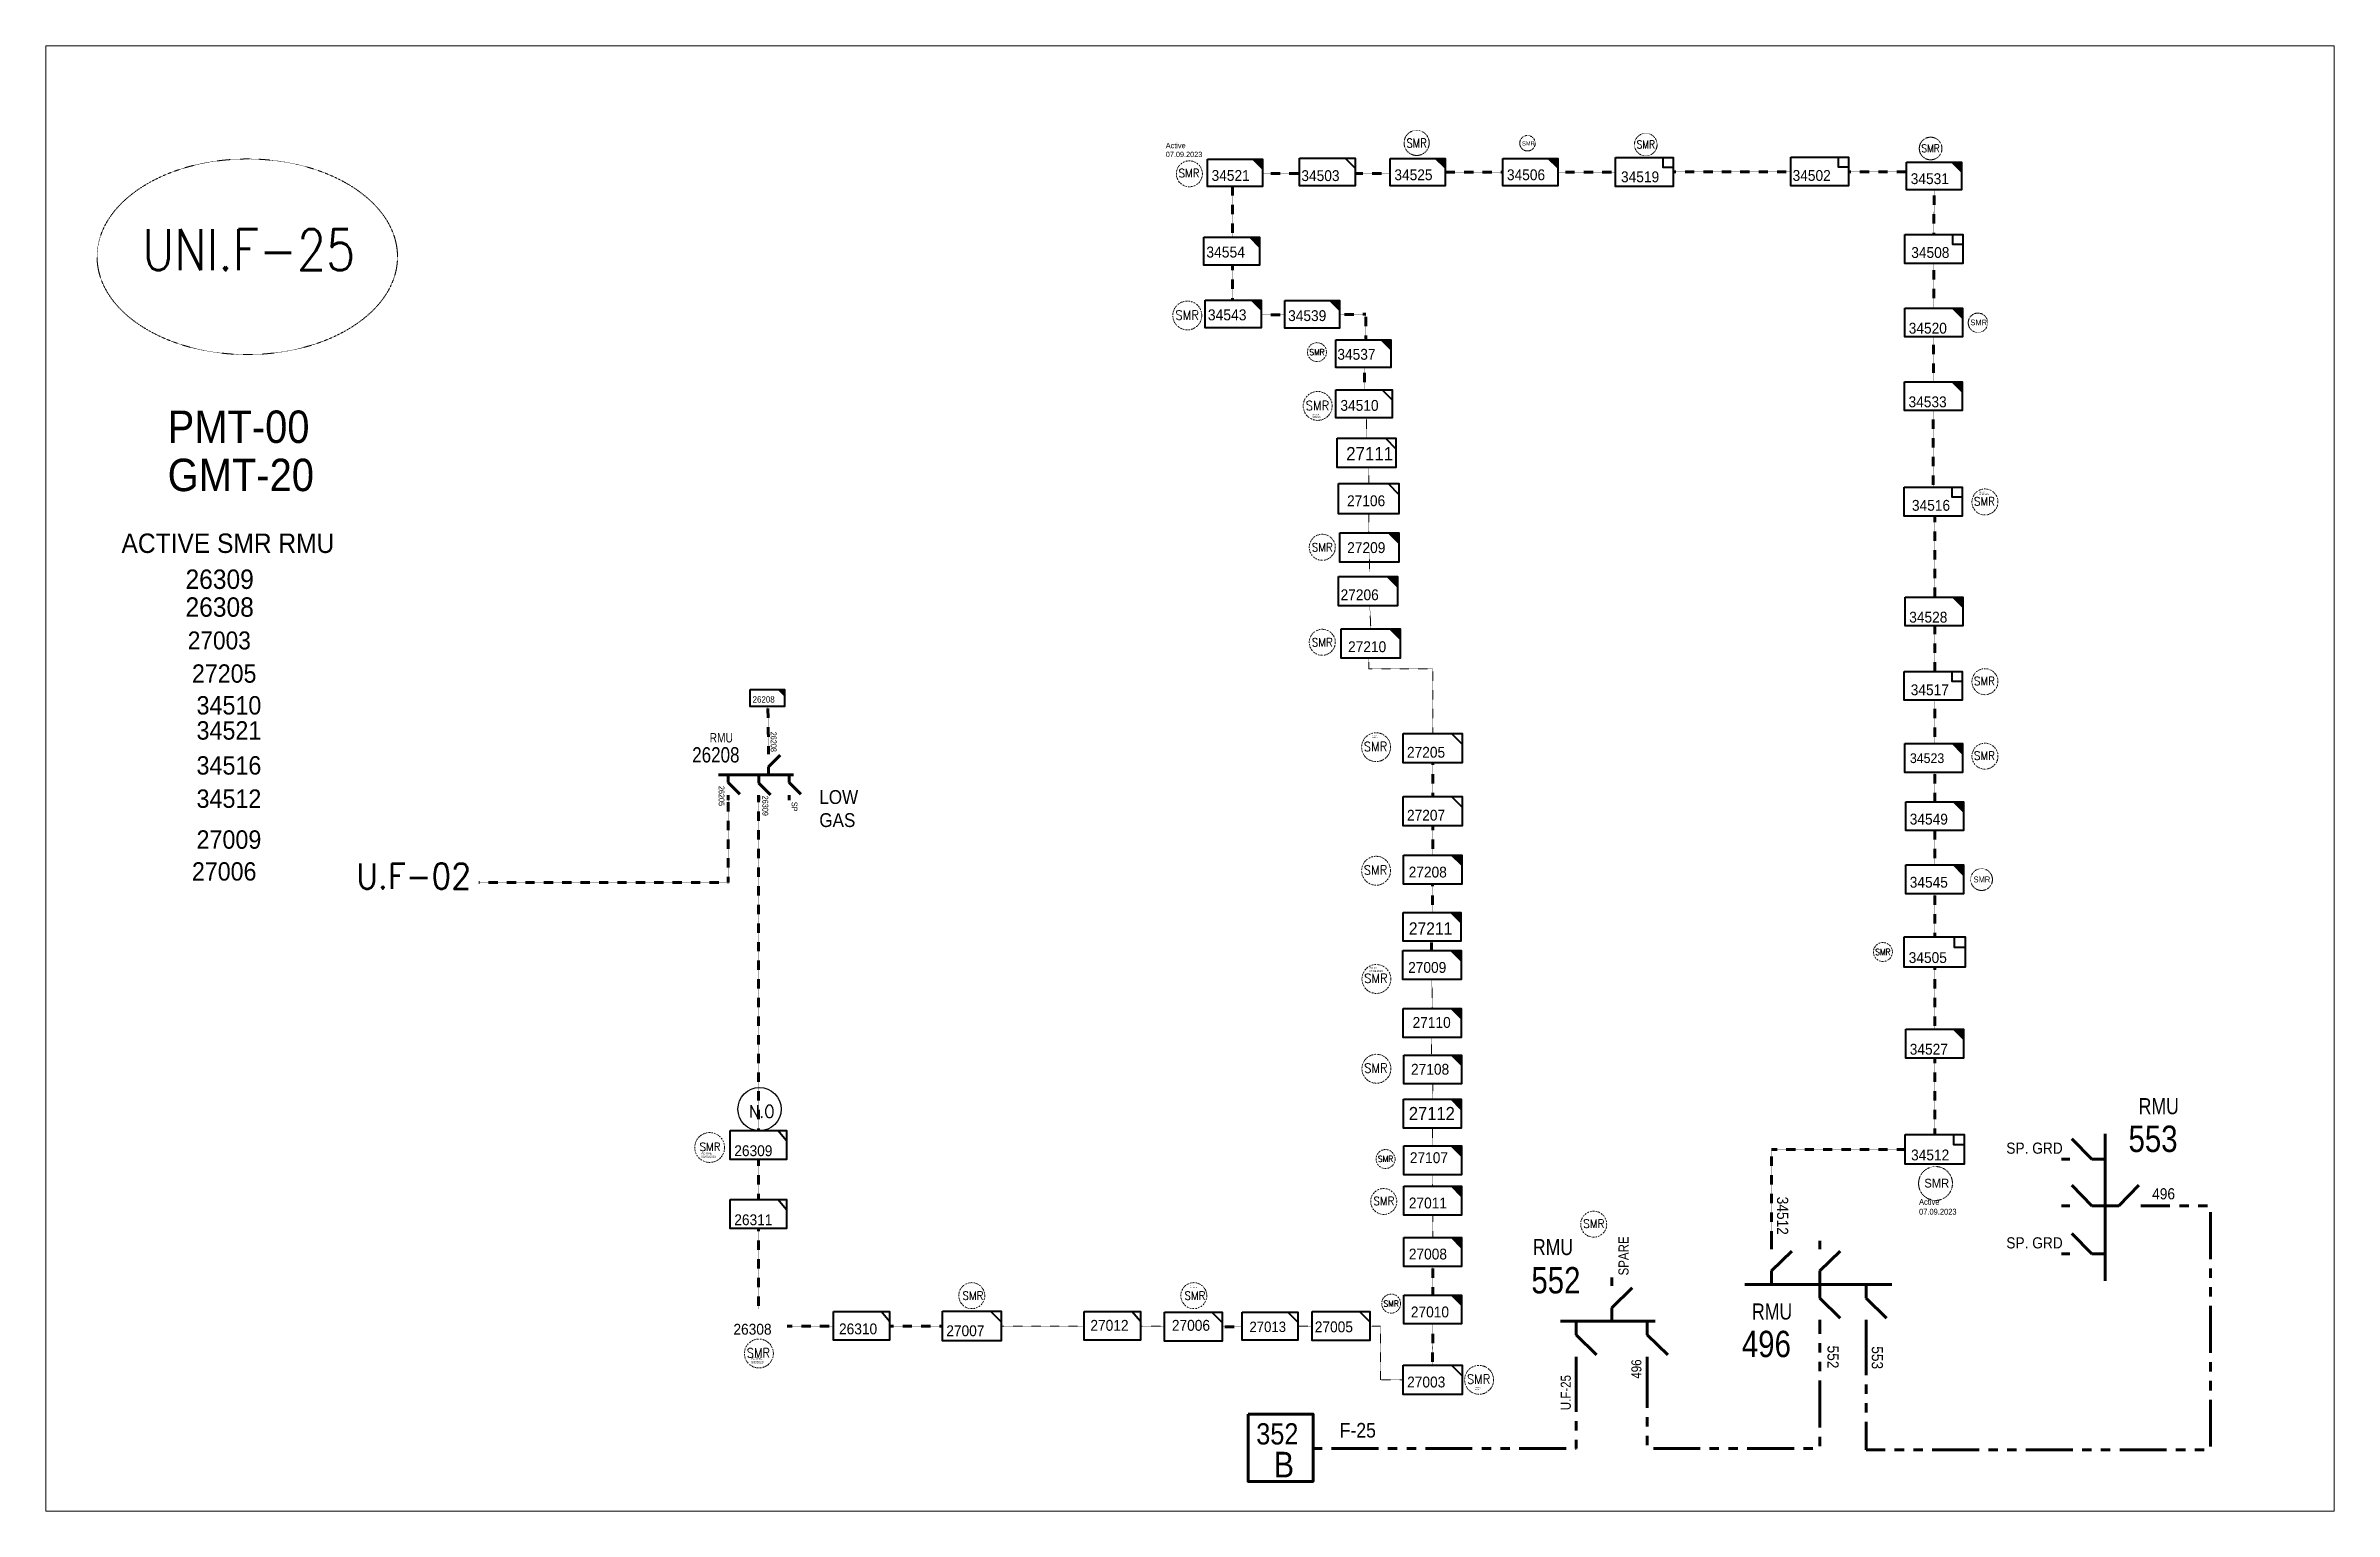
# Model space of a CAD drawing. Header units: metres. Extents: x 65984 to 144644, y -19036 to 23726.
# Drawn here: x 82091 to 83439, y -12247 to -11383 of the extents above; entities that cross this region are included whole.
import ezdxf
from ezdxf.enums import TextEntityAlignment as Align

# ---------------------------------------------------------------- set-up
doc = ezdxf.new("R2010")
doc.units = ezdxf.units.M
doc.header["$MEASUREMENT"] = 0
for name, pattern in [('( Phantom )', [2.5, 1.25, -0.25, 0.25, -0.25, 0.25, -0.25]), ('DGN Style 3', [0.013877, 0, -0.013877]), ('DGN Style 4', [1.6, 0.8, -0.4, 0, -0.4])]:
    doc.linetypes.add(name, pattern=pattern)
doc.layers.get('0').update_dxf_attribs({"color": 95, "lineweight": 40})
for name, color, linetype, lineweight in [('d_eos', 111, 'Continuous', 40), ('d_eos no', 121, 'Continuous', 40), ('d_switch', 95, 'Continuous', 40), ('d_tf no', 6, 'Continuous', 40), ('d_ug cable', 95, 'Continuous', 40), ('d_unit sub', 7, 'Continuous', 40), ('fedr no', 95, 'Continuous', 40), ('GRID STATION  04', 7, 'Continuous', 40), ('O H MAIN FEEDER', 4, 'Continuous', 100), ('SW N O', 114, 'Continuous', 30)]:
    doc.layers.add(name, color=color, linetype=linetype, lineweight=lineweight)
doc.styles.add('NASKHF', font='naskhf.shx', dxfattribs={"height": 8})
doc.styles.add('Style-Arial', font='arial.ttf')
doc.styles.add('Style-ENGINEERING', font='ENGINEERING.shx')
doc.styles.add('Style-msdefault', font='msdefault.shx')
doc.styles.add('Style-simplex', font='simplex.shx')
doc.styles.add('Style-STANDARD', font='STANDARD.shx')

msp = doc.modelspace()

# ---------------------------------------------------------------- texts
at = {"layer": 'd_eos no', "color": 7, "linetype": 'Continuous', "lineweight": 13, "style": 'Style-Arial', "width": 0.88}
for s, height, p in [('PMT-00', 19.11, (82162.4, -11598.2)), ('GMT-20', 19.12, (82162.4, -11626.6))]:
    msp.add_text(s, height=height, dxfattribs=at).set_placement(p, align=Align.TOP_LEFT)
at = {"layer": 'd_eos no', "color": 7, "linetype": 'Continuous', "lineweight": 53, "style": 'Style-msdefault', "width": 0.818182}
for height, p in [(5.5, (82481.7, -11788.3)), (9.49, (83323.6, -12003.4)), (9.49, (83095.8, -12124.4))]:
    msp.add_text('RMU', height=height, dxfattribs=at).set_placement(p, align=Align.TOP_LEFT)
at = {"layer": 'd_eos no', "color": 7, "linetype": 'Continuous', "lineweight": 140, "style": 'Style-msdefault', "width": 0.833333}
for s, p in [('553', (83317.6, -12019.6)), ('496', (83089.8, -12140.5))]:
    msp.add_text(s, height=15.54, dxfattribs=at).set_placement(p, align=Align.TOP_LEFT)
at = {"layer": 'd_eos no', "color": 2, "linetype": 'Continuous', "lineweight": 53, "style": 'Style-msdefault', "width": 0.818182}
msp.add_text('RMU', height=9.49, dxfattribs=at).set_placement((82966.7, -12095.9))
at = {"layer": 'd_eos no', "color": 2, "linetype": 'Continuous', "lineweight": 140, "style": 'Style-msdefault', "width": 0.833333}
msp.add_text('552', height=15.54, dxfattribs=at).set_placement((82965.8, -12118.5))
at = {"layer": 'd_eos no', "color": 7, "linetype": 'Continuous', "lineweight": 140, "insert": (82471.4, -11796.6), "char_height": 9, "attachment_point": 1, "style": 'NASKHF'}
msp.add_mtext('\\Fmsdefault;\\H1x;\\W0.833333;26208\\P', dxfattribs=at)
at = {"layer": 'd_switch', "color": 7, "linetype": 'Continuous', "lineweight": 30, "style": 'Style-ENGINEERING', "width": 0.857143}
for s, rotation, p in [('26205', 270.0082, (82490.4, -11819.4)), ('26309', 270, (82516.2, -11825.2)), ('SP', 270, (82533.4, -11828.8))]:
    msp.add_text(s, height=3.43, rotation=rotation, dxfattribs=at).set_placement(p, align=Align.TOP_LEFT)
at = {"layer": 'd_switch', "color": 3, "linetype": 'Continuous', "lineweight": 30, "style": 'Style-ENGINEERING', "width": 0.921053}
for p in [(83245.6, -12029.6), (83245.6, -12085.4)]:
    msp.add_text('SP. GRD', height=6.56, dxfattribs=at).set_placement(p, align=Align.TOP_LEFT)
at = {"layer": 'd_switch', "color": 51, "linetype": 'Continuous', "lineweight": 30, "style": 'Style-ENGINEERING'}
for s, height, rotation, width, p in [('34512', 6.56, 270, 0.921053, (83117.1, -12061.5)), ('U.F-25', 5.92, 90.0075, 0.857143, (82983.1, -12187.3))]:
    msp.add_text(s, height=height, rotation=rotation, dxfattribs=dict(at, width=width)).set_placement(p, align=Align.TOP_LEFT)
for s, height, rotation, width, p in [('496', 6.56, 359.9925, 0.921053, (83345, -12056.5)), ('496', 5.92, 90, 0.857143, (83024.7, -12157.4)), ('552', 6.56, 269.9925, 0.921053, (83146.8, -12162.7)), ('553', 6.56, 270, 0.921053, (83172.9, -12163.1))]:
    msp.add_text(s, height=height, rotation=rotation, dxfattribs=dict(at, width=width)).set_placement(p, align=Align.TOP_RIGHT)
at = {"layer": 'd_switch', "color": 2, "linetype": 'Continuous', "lineweight": 30, "style": 'Style-ENGINEERING', "width": 0.857143}
msp.add_text('SPARE', height=5.92, rotation=90, dxfattribs=at).set_placement((83017.1, -12084.9), align=Align.TOP_RIGHT)
at = {"layer": 'd_switch', "color": 2, "linetype": 'Continuous', "lineweight": 30, "style": 'Style-msdefault', "width": 0.9}
msp.add_text('F-25', height=8.63, dxfattribs=at).set_placement((82874.2, -12194.8), align=Align.TOP_RIGHT)
at = {"layer": 'd_switch', "color": 7, "linetype": 'Continuous', "lineweight": 30, "insert": (82521.1, -11787.5), "char_height": 3.43, "attachment_point": 1, "rotation": 269.9918, "style": 'NASKHF'}
msp.add_mtext('\\FENGINEERING;\\H1x;\\W0.857143;26208\\P', dxfattribs=at)
at = {"layer": 'd_switch', "color": 2, "linetype": 'Continuous', "lineweight": 13, "ltscale": 0.9, "insert": (82546.3, -11821.9), "char_height": 8.157, "width": 119.178, "attachment_point": 1, "style": 'NASKHF'}
msp.add_mtext('\\FENGINEERING;\\H1x;\\W0.921053;LOW \\PGAS', dxfattribs=at)
at = {"layer": 'd_tf no', "color": 1, "linetype": 'Continuous', "lineweight": 40, "style": 'Style-msdefault', "width": 0.945946}
msp.add_text('SMR', height=2.43, dxfattribs=at).set_placement((82960.3, -11439.6), align=Align.TOP_LEFT)
at = {"layer": 'd_tf no', "color": 1, "linetype": 'Continuous', "lineweight": 13, "style": 'Style-simplex', "width": 0.909091}
for height, p in [(4.88, (82764.1, -11458.3)), (5.43, (82763, -11542)), (5.43, (82839.8, -11595.3)), (4.88, (83232.7, -11651.7)), (4.88, (83232.7, -11757.6)), (5.43, (82874, -11796.2)), (4.88, (83232.7, -11801.6)), (5.43, (82874, -11869)), (5.43, (82874.2, -11932.8)), (5.43, (82874.2, -11985.7)), (4.88, (82481.9, -12032.1)), (4.88, (82636.8, -12119.8)), (4.88, (82767.6, -12119.8)), (5.43, (82510.4, -12153.5)), (5.43, (82934.7, -12169))]:
    msp.add_text('SMR', height=height, dxfattribs=at).set_placement(p, align=Align.MIDDLE_CENTER)
at = {"layer": 'd_tf no', "color": 111, "linetype": 'Continuous', "lineweight": 40, "style": 'Style-msdefault', "width": 0.945946}
for s, p in [('34521', (82777.4, -11456.5)), ('34516', (83190, -11650.9)), ('26309', (82496.2, -12031.2)), ('34512', (83189.5, -12033.7)), ('27006', (82754, -12134.1))]:
    msp.add_text(s, height=6.39, dxfattribs=at).set_placement(p, align=Align.TOP_LEFT)
at = {"layer": 'd_tf no', "color": 234, "linetype": 'Continuous', "lineweight": 40, "style": 'Style-msdefault', "width": 0.945946}
for s, height, p in [('34503', 6.39, (82830.3, -11456.6)), ('34502', 6.39, (83119.7, -11456.5)), ('34554', 6.47, (82774.3, -11501.6)), ('34508', 6.39, (83189.6, -11501.9)), ('34539', 6.39, (82822.5, -11539.1)), ('34533', 6.39, (83188, -11589.9)), ('27111', 7.85, (82856.7, -11619.7)), ('27106', 6.39, (82857.2, -11648.2)), ('27206', 6.39, (82853.4, -11703.6)), ('34528', 6.39, (83188.4, -11716.8)), ('27207', 6.39, (82892.5, -11833.5)), ('34549', 6.39, (83188.7, -11835.8)), ('27211', 7.28, (82893.6, -11899.8)), ('27110', 6.39, (82895.8, -11955.6)), ('34527', 6.39, (83188.7, -11971.4)), ('27112', 7.71, (82893.6, -12008.6)), ('26311', 6.39, (82496.2, -12071.9)), ('27008', 6.39, (82893.6, -12092.1)), ('26310', 6.39, (82557.9, -12136.2)), ('27012', 6.39, (82706, -12134.1)), ('27013', 6.13, (82799.7, -12135.1)), ('27005', 6.39, (82838.2, -12135))]:
    msp.add_text(s, height=height, dxfattribs=at).set_placement(p, align=Align.TOP_LEFT)
at = {"layer": 'd_tf no', "color": 2, "linetype": 'Continuous', "lineweight": 40, "style": 'Style-msdefault', "width": 0.945946}
for s, height, p in [('34525', 6.39, (82885.1, -11456.1)), ('34506', 6.39, (82951.4, -11456.1)), ('34519', 6.39, (83018.6, -11457.3)), ('34531', 6.39, (83189.3, -11458.4)), ('34543', 6.47, (82775.2, -11538.6)), ('34520', 6.39, (83188.1, -11546.5)), ('34537', 6.39, (82851.5, -11561.9)), ('27209', 6.39, (82857.3, -11675.8)), ('27210', 6.39, (82857.8, -11734.2)), ('34517', 6.39, (83189.3, -11759.6)), ('34523', 5.75, (83188.8, -11800.2)), ('27208', 6.39, (82893.5, -11867)), ('34545', 6.39, (83188.7, -11873)), ('34505', 6.39, (83188.1, -11917.4)), ('27108', 6.39, (82894.9, -11983.2)), ('27107', 6.39, (82894.2, -12035.3)), ('27011', 6.39, (82893.6, -12062)), ('27010', 6.39, (82894.8, -12126.2)), ('27007', 6.39, (82621.1, -12137.3))]:
    msp.add_text(s, height=height, dxfattribs=at).set_placement(p, align=Align.TOP_LEFT)
at = {"layer": 'd_tf no', "color": 1, "linetype": 'Continuous', "lineweight": 13, "ltscale": 0.9, "style": 'Style-simplex', "width": 0.909091}
for height, p in [(3.56, (82839.5, -11563.8)), (4.88, (82842.6, -11678.8)), (4.88, (82842.6, -11734.8)), (3.56, (83172.9, -11917.3)), (3.56, (82879.9, -12039.2)), (4.88, (82878.9, -12064)), (4.88, (83002.6, -12077.4)), (3.56, (82883.2, -12124.5))]:
    msp.add_text('SMR', height=height, dxfattribs=at).set_placement(p, align=Align.MIDDLE_CENTER)
at = {"layer": 'd_tf no', "color": 121, "linetype": 'Continuous', "lineweight": 40, "style": 'Style-msdefault', "width": 0.945946}
for s, height, p in [('34510', 6.39, (82853.3, -11592)), ('ACTIVE SMR RMU', 11.436, (82135.2, -11670.7)), ('26309', 11.44, (82172.9, -11691.9)), ('26308', 11.44, (82172.9, -11708.3)), ('27003', 10.57, (82174.2, -11728.4)), ('27205', 10.8, (82176.7, -11747.8)), ('34510', 10.85, (82179.4, -11766.5)), ('34521', 10.85, (82179.4, -11781.3)), ('27205', 6.39, (82892.5, -11796.4)), ('34516', 10.85, (82179.4, -11801.9)), ('34512', 10.85, (82179.4, -11821.5)), ('27009', 10.85, (82179.4, -11845.6)), ('27006', 10.8, (82176.7, -11864.4)), ('26308', 6.39, (82495.7, -12136.4)), ('27003', 6.39, (82892.6, -12167.5))]:
    msp.add_text(s, height=height, dxfattribs=at).set_placement(p, align=Align.TOP_LEFT)
at = {"layer": 'd_tf no', "color": 251, "linetype": 'Continuous', "lineweight": 40, "style": 'Style-msdefault', "width": 0.945946}
msp.add_text('26208', height=3.7, rotation=0.0082, dxfattribs=at).set_placement((82507, -11766.6), align=Align.TOP_LEFT)
at = {"layer": 'd_tf no', "color": 1, "linetype": 'Continuous', "lineweight": 13, "style": 'Style-msdefault', "width": 0.947368}
for height, p in [(3.5, (83226.3, -11872.8)), (5.2, (83197.3, -12050.9))]:
    msp.add_text('SMR', height=height, dxfattribs=at).set_placement(p, align=Align.TOP_LEFT)
at = {"layer": 'd_tf no', "color": 121, "linetype": 'Continuous', "lineweight": 40, "attachment_point": 1, "style": 'NASKHF'}
for s, insert, char_height in [('\\Fmsdefault;\\H1x;\\W0.945946;Active\\P07.09.2023', (82750.4, -11440.5), 3.129), ('\\Fmsdefault;\\H1x;\\W0.945946;ACTIVE\\P9/8/2023', (82836.9, -11600.2), 0.881), ('\\Fmsdefault;\\H1x;\\W0.945946;Active\\P07.09.2023', (83229.7, -11645.8), 0.806), ('\\Fmsdefault;\\H1x;\\W0.945946;ACTIVE\\P9/8/2023', (82871.8, -11789.6), 0.615), ('\\Fmsdefault;\\H1x;\\W0.945946;Active\\P07.09.2023', (82870.4, -11926), 1.154), ('\\Fmsdefault;\\H1x;\\W0.945946;ACTIVE\\P03/09/2023', (82476.8, -12035.3), 1.243), ('\\Fmsdefault;\\H1x;\\W0.945946;Active\\P07.09.2023', (83194.2, -12062.8), 3.487), ('\\Fmsdefault;\\H1x;\\W0.945946;Active\\P07.09.2023', (82764.8, -12113.7), 0.588), ('\\Fmsdefault;\\H1x;\\W0.945946;ACTIVE\\P9/8/2023', (82506.2, -12156.1), 1.344), ('\\Fmsdefault;\\H1x;\\W0.945946;ACTIVE\\P9/8/2023', (82932.5, -12173.6), 0.669)]:
    msp.add_mtext(s, dxfattribs=dict(at, insert=insert, char_height=char_height))
at = {"layer": 'd_tf no', "color": 1, "linetype": 'Continuous', "lineweight": 40, "attachment_point": 5, "line_spacing_factor": 1.2, "style": 'Style-STANDARD'}
for insert, char_height in [((82898.2, -11440.6), 5.196), ((83033.2, -11441.4), 4.676), ((83201, -11443.7), 4.676)]:
    msp.add_mtext('\\H1x;\\W0.909091;SMR\\P', dxfattribs=dict(at, insert=insert, char_height=char_height))
at = {"layer": 'd_tf no', "color": 1, "linetype": 'Continuous', "lineweight": 40, "insert": (83224.4, -11544.6), "char_height": 3.409, "attachment_point": 1, "style": 'NASKHF'}
msp.add_mtext('\\Fmsdefault;\\H1x;\\W0.945946;SMR^I', dxfattribs=at)
at = {"layer": 'd_tf no', "color": 111, "linetype": 'Continuous', "lineweight": 40, "insert": (82893.2, -11923.2), "char_height": 6.387, "width": 3.085, "attachment_point": 1, "style": 'NASKHF'}
msp.add_mtext('\\Fmsdefault;\\H1x;\\W0.945946;27009', dxfattribs=at)
at = {"layer": 'fedr no', "color": 6, "linetype": 'Continuous', "lineweight": 13, "style": 'Style-STANDARD', "width": 0.909091}
msp.add_text('UNI.F-25', height=24.19, dxfattribs=at).set_placement((82210.2, -11503.5), align=Align.MIDDLE_CENTER)
at = {"layer": 'fedr no', "color": 55, "linetype": 'Continuous', "lineweight": 13, "style": 'Style-simplex', "width": 0.909091}
msp.add_text('U.F-02', height=14.98, dxfattribs=at).set_placement((82307.3, -11872.6), align=Align.MIDDLE_CENTER)
at = {"layer": 'GRID STATION  04', "color": 121, "linetype": 'Continuous', "lineweight": 70, "style": 'Style-msdefault', "width": 0.888889}
for s, height, p in [('352', 12.53, (82803.7, -12207.5)), ('B', 15.1, (82814, -12226.9))]:
    msp.add_text(s, height=height, dxfattribs=at).set_placement(p)

# ---------------------------------------------------------------- blocks, each defined once
blk = doc.blocks.new('*U1437')
at = {"layer": 'd_eos', "color": 2, "linetype": 'Continuous', "lineweight": 211, "ltscale": 1.13086}
for p, q in [((-12.95, 12.1), (-12.95, 14.93)), ((-12.95, 4.66), (-5.94, 11.45)), ((11.34, 12.1), (11.34, 14.92)), ((11.34, 4.66), (18.34, 11.45)), ((14.01, 0.01), (-18.32, 0.01)), ((-12.95, 0.01), (-12.95, 4.66)), ((-0.8, 0.01), (-0.8, -4.64)), ((11.34, 0.01), (11.34, 4.66)), ((-0.8, -4.64), (6.2, -11.44)), ((-0.8, -12.09), (-0.8, -14.91))]:
    blk.add_line(p, q, dxfattribs=at)
blk = doc.blocks.new('TF3_2')
at = {"layer": 'd_unit sub', "color": 2, "linetype": 'Continuous', "lineweight": 40}
for p, q in [((11.3, 9), (18.3, 9)), ((18.3, 9), (18.3, 2))]:
    blk.add_line(p, q, dxfattribs=at)
at = {"layer": 'd_unit sub', "color": 2, "linetype": 'Continuous', "lineweight": 40, "flags": 128}
blk.add_lwpolyline([(-21.7, 9), (18.3, 9), (18.3, -11), (-21.7, -11)], close=True, dxfattribs=at)
blk.add_lwpolyline([(18.3, 2), (11.3, 2), (11.3, 9)], dxfattribs=at)
blk = doc.blocks.new('SS')
at = {"color": 0, "linetype": 'ByBlock', "lineweight": -2, "flags": 128}
blk.add_lwpolyline([(6.95, 4.25), (10.45, 4.25), (10.45, 0.75)], close=True, dxfattribs=at)
at = {"color": 0, "linetype": 'ByBlock', "lineweight": -2, "extrusion": (0, 0, -1)}
blk.add_solid([(-6.95, 4.25), (-10.45, 4.25), (-10.45, 0.75)], dxfattribs=at)
at = {"color": 0, "linetype": 'ByBlock', "lineweight": -2}
blk.add_3dface([(-9.55, 4.25), (10.45, 4.25), (10.45, -5.75), (-9.55, -5.75)], dxfattribs=at)
blk = doc.blocks.new('TF3_7')
at = {"layer": 'd_unit sub', "color": 234, "linetype": 'Continuous', "lineweight": 40}
for p, q in [((11.3, 9), (18.3, 9)), ((18.3, 9), (18.3, 2))]:
    blk.add_line(p, q, dxfattribs=at)
at = {"layer": 'd_unit sub', "color": 234, "linetype": 'Continuous', "lineweight": 40, "flags": 128}
blk.add_lwpolyline([(-21.7, 9), (18.3, 9), (18.3, -11), (-21.7, -11)], close=True, dxfattribs=at)
blk.add_lwpolyline([(18.3, 2), (11.3, 2), (11.3, 9)], dxfattribs=at)
blk = doc.blocks.new('TF3_5')
at = {"layer": 'd_unit sub', "color": 2, "linetype": 'Continuous', "lineweight": 40}
for p, q in [((11.3, 9), (18.3, 9)), ((18.3, 9), (18.3, 2))]:
    blk.add_line(p, q, dxfattribs=at)
at = {"layer": 'd_unit sub', "color": 2, "linetype": 'Continuous', "lineweight": 40, "flags": 128}
blk.add_lwpolyline([(-21.7, 9), (18.3, 9), (18.3, -11), (-21.7, -11)], close=True, dxfattribs=at)
blk.add_lwpolyline([(18.3, 2), (11.3, 2), (11.3, 9)], dxfattribs=at)
blk = doc.blocks.new('TF_8')
at = {"color": 0, "linetype": 'ByBlock', "lineweight": -2}
blk.add_line((6.3, 4.95), (9.9, 1.35), dxfattribs=at)
blk.add_3dface([(-10.1, 4.95), (9.9, 4.95), (9.9, -5.05), (-10.1, -5.05)], dxfattribs=at)
blk = doc.blocks.new('*U2766')
at = {"layer": 'd_unit sub', "color": 2, "linetype": 'Continuous', "lineweight": 40, "flags": 128}
for points in [[(-9.6, 4.91), (9.57, 4.91), (9.57, -4.94), (-9.6, -4.94)], [(6.65, 4.91), (9.57, 4.91), (9.57, 1.46)]]:
    blk.add_lwpolyline(points, close=True, dxfattribs=at)
blk = doc.blocks.new('*U3374')
at = {"layer": 'd_unit sub', "color": 234, "linetype": 'Continuous', "lineweight": 40, "flags": 128}
for points in [[(-9.6, 4.91), (9.57, 4.91), (9.57, -4.94), (-9.6, -4.94)], [(6.65, 4.91), (9.57, 4.91), (9.57, 1.46)]]:
    blk.add_lwpolyline(points, close=True, dxfattribs=at)
blk = doc.blocks.new('*U4102')
at = {"layer": 'SW N O', "color": 3}
blk.add_circle((0, 0), 16.8, dxfattribs=at)
at = {"layer": 'SW N O', "color": 3, "insert": (1.7, -1.8), "char_height": 9.6, "attachment_point": 5, "line_spacing_factor": 0.6, "style": 'Style-STANDARD'}
blk.add_mtext('N.O ', dxfattribs=at)

# ---------------------------------------------------------------- linework, layer by layer
at = {"layer": 'd_eos', "color": 7, "linetype": 'Continuous', "lineweight": 211, "ltscale": 0.638341}
for p, q in [((82516.3, -11800.8), (82516.3, -11797.9)), ((82516.3, -11808.2), (82523.3, -11801.4)), ((82516.3, -11812.8), (82516.3, -11808.2)), ((82531.1, -11812.8), (82486.9, -11812.8)), ((82492.5, -11812.8), (82492.5, -11817.5)), ((82492.5, -11817.5), (82499.5, -11824.3)), ((82510.6, -11813.1), (82510.6, -11817.8)), ((82510.6, -11817.8), (82517.6, -11824.6)), ((82528.5, -11812.8), (82528.5, -11817.5)), ((82528.5, -11817.5), (82535.5, -11824.3)), ((82492.5, -11824.9), (82492.5, -11827.8)), ((82510.6, -11825.2), (82510.6, -11828)), ((82528.5, -11824.9), (82528.5, -11827.8))]:
    msp.add_line(p, q, dxfattribs=at)
at = {"layer": 'd_eos', "color": 7, "linetype": 'Continuous', "lineweight": 211, "ltscale": 1.101863}
for p, q in [((83303.9, -12111), (83303.9, -12024.4)), ((83283, -12039.4), (83278.2, -12039.4)), ((83295.9, -12039.4), (83284.2, -12027.3)), ((83303.9, -12039.4), (83295.9, -12039.4)), ((83295.9, -12066.8), (83284.2, -12054.7)), ((83311.9, -12066.8), (83323.7, -12054.7)), ((83283, -12066.8), (83278.2, -12066.8)), ((83303.9, -12066.8), (83295.9, -12066.8)), ((83303.9, -12066.8), (83311.9, -12066.8)), ((83324.8, -12066.8), (83329.7, -12066.8)), ((83107.2, -12092.4), (83107.2, -12087.5)), ((83135.7, -12092.4), (83135.7, -12087.5)), ((83295.9, -12095.2), (83284.1, -12083.1)), ((83107.2, -12105.2), (83119.3, -12093.5)), ((83107.2, -12113.3), (83107.2, -12105.2)), ((83135.7, -12105.2), (83147.8, -12093.5)), ((83135.7, -12113.3), (83135.7, -12105.2)), ((83283, -12095.2), (83278.2, -12095.2)), ((83303.9, -12095.2), (83295.9, -12095.2)), ((83091.5, -12113.3), (83178.1, -12113.3)), ((83135.7, -12113.3), (83135.7, -12121.3)), ((83163, -12113.3), (83163, -12121.3)), ((83135.7, -12121.3), (83147.8, -12133)), ((83163, -12121.3), (83175.1, -12133)), ((83135.7, -12134.1), (83135.7, -12139)), ((83163, -12134.1), (83163, -12139))]:
    msp.add_line(p, q, dxfattribs=at)
at = {"layer": 'd_ug cable', "color": 234, "linetype": 'DGN Style 3', "lineweight": 100}
for p, q in [((82807.3, -11458.6), (82829.2, -11458.6)), ((82862, -11458.6), (82882.6, -11458.6)), ((82915, -11457.7), (82949, -11457.7)), ((82981.3, -11457.7), (83015.3, -11457.7)), ((83049.4, -11457.6), (83118.6, -11457.5)), ((83152.9, -11457.5), (83186.9, -11457.5)), ((82789.8, -11496.1), (82789.8, -11466.8)), ((83203.1, -11468.1), (83202.9, -11494.5)), ((82789.8, -11512.6), (82789.8, -11533.1)), ((83202.9, -11511.5), (83202.8, -11537.9)), ((82806.7, -11541.9), (82820.4, -11541.9)), ((82868.2, -11541.5), (82853, -11541.6)), ((82868.2, -11556.7), (82868.2, -11541.5)), ((83202.8, -11554.9), (83202.7, -11581.2)), ((82867.5, -11586.1), (82867.5, -11572.7)), ((83202.6, -11643.4), (83202.6, -11598.2)), ((83203.4, -11708.2), (83203.4, -11660.4)), ((83203.4, -11751.4), (83203.4, -11725.2)), ((83203.4, -11794.5), (83203.4, -11768.9)), ((82907.7, -11805.9), (82907.7, -11825.7)), ((83203.4, -11828.8), (83203.4, -11811.3)), ((82907.7, -11843), (82907.7, -11860.2)), ((82907.7, -12119.5), (82907.7, -12102.6)), ((82795.5, -12138.1), (82783.7, -12138.1)), ((82907.6, -12160.8), (82907.7, -12136.5))]:
    msp.add_line(p, q, dxfattribs=at)
at = {"layer": 'd_ug cable', "color": 234, "linetype": 'DGN Style 3', "lineweight": 13}
for p, q in [((82868.7, -11614.6), (82868.7, -11602.5)), ((82870, -11641.2), (82870, -11631.8)), ((82870, -11670), (82870, -11659.1)), ((82870.4, -11693.1), (82870.4, -11682.1)), ((82870.4, -11693.1), (82870.4, -11682.1)), ((82870.6, -11713.4), (82871.2, -11726.8)), ((82907.4, -11950.5), (82907.2, -11933.9)), ((82907, -11978.1), (82907, -11967.7)), ((82907.6, -12004.1), (82907.7, -11995.1)), ((82907.6, -12031.8), (82907.6, -12021.1)), ((82907.6, -12055), (82907.6, -12048.5)), ((82907.7, -12085.5), (82907.7, -12072.4)), ((82653.5, -12137.7), (82702.3, -12137.7)), ((82735.4, -12137.7), (82749.6, -12137.7)), ((82828.8, -12137.7), (82836.7, -12137.7))]:
    msp.add_line(p, q, dxfattribs=at)
at = {"layer": 'd_ug cable', "color": 14, "linetype": 'DGN Style 3', "lineweight": 100}
for p, q in [((83203.4, -11962.8), (83203.4, -11926.3)), ((83203.4, -12024.8), (83203.4, -11979.8))]:
    msp.add_line(p, q, dxfattribs=at)
at = {"layer": 'd_ug cable', "color": 234, "linetype": 'DGN Style 3', "lineweight": 13, "flags": 128}
for points in [[(82870, -11744.1), (82870, -11750.4), (82907.7, -11750.4), (82907.7, -11788.6)], [(82870.6, -12137.7), (82877, -12137.7), (82877, -12169.4), (82890.3, -12169.4)]]:
    msp.add_lwpolyline(points, dxfattribs=at)
at = {"layer": 'd_ug cable', "color": 251, "linetype": 'DGN Style 3', "lineweight": 100, "flags": 128}
for points in [[(82516.3, -11797.9), (82516.3, -11791.7), (82516, -11772.5)], [(82492.5, -11827.8), (82492.5, -11876.4), (82345.7, -11876.4)]]:
    msp.add_lwpolyline(points, dxfattribs=at)
at = {"layer": 'd_ug cable', "color": 234, "linetype": 'DGN Style 3', "lineweight": 100, "flags": 128}
for points in [[(82510.4, -11824.9), (82510.4, -11824.9), (82510.4, -12022.6)], [(83203.4, -11866), (83203.4, -11845.8)], [(82907.5, -11877.4), (82907.5, -11893.4)], [(83203.4, -11908.3), (83203.4, -11883)], [(82907, -11916.4), (82907, -11911.6)], [(83107.2, -12087.5), (83107.2, -12033.6), (83186, -12033.6)], [(82510.4, -12039.6), (82510.4, -12063.3)], [(82510.4, -12080.1), (82510.4, -12127.7)], [(82527.4, -12137.7), (82554.7, -12137.7)], [(82587.7, -12137.7), (82618.8, -12137.7)]]:
    msp.add_lwpolyline(points, dxfattribs=at)
at = {"layer": 'd_ug cable', "color": 234, "linetype": '( Phantom )', "lineweight": 140, "ltscale": 22.099486, "flags": 128}
for points in [[(83163, -12139), (83163, -12210.6), (83365.8, -12210.6), (83365.8, -12066.8), (83327.2, -12066.8)], [(83034.1, -12158.2), (83034.1, -12209.9), (83135.7, -12209.9), (83135.7, -12139)], [(82992.2, -12160.6), (82992.2, -12209.9), (82834.8, -12209.9)]]:
    msp.add_lwpolyline(points, dxfattribs=at)
at = {"layer": 'd_ug cable', "color": 2, "linetype": 'DGN Style 3', "lineweight": 13}
for centre, radius in [((82898.2, -11440.5), 7.41), ((82963.5, -11440.7), 4.56), ((83033.2, -11441.5), 6.67), ((83201, -11443.8), 6.67), ((83228.9, -11546.5), 5.73), ((83231, -11874.6), 6.43), ((83203.9, -12053.7), 9.98)]:
    msp.add_circle(centre, radius, dxfattribs=at)
at = {"layer": 'd_ug cable', "color": 2, "linetype": 'DGN Style 4', "lineweight": 13}
for centre, radius in [((82764.3, -11458.7), 7.66), ((82763.1, -11542.2), 8.52), ((82839.5, -11563.8), 5.59), ((82839.9, -11595.5), 8.52), ((83233, -11652.1), 7.66), ((82842.6, -11678.8), 7.66), ((82842.6, -11734.8), 7.66), ((83233, -11758), 7.66), ((82874.3, -11796.6), 8.52), ((83233, -11801.9), 7.66), ((82874.3, -11869.4), 8.52), ((83172.9, -11917.3), 5.59), ((82874.5, -11933.2), 8.52), ((82874.5, -11986.1), 8.52), ((82481.7, -12032.5), 8.8), ((82879.9, -12039.3), 5.59), ((82878.8, -12064.3), 7.66), ((83002.5, -12077.7), 7.66), ((82636.1, -12119.8), 7.66), ((82766.9, -12119.8), 7.66), ((82883.2, -12124.5), 5.59), ((82510.7, -12153.9), 8.52), ((82935, -12169.4), 8.52)]:
    msp.add_circle(centre, radius, dxfattribs=at)
at = {"layer": 'fedr no', "color": 82, "linetype": 'DGN Style 3', "lineweight": 13, "true_color": 0x1dc70e}
msp.add_ellipse((82209.3, -11507.6), major_axis=(88.5, 0), ratio=0.651175, dxfattribs=at)
at = {"layer": 'GRID STATION  04', "color": 121, "linetype": 'Continuous', "lineweight": 70, "ltscale": 1.24992, "flags": 128}
msp.add_lwpolyline([(82798.9, -12189.6), (82798.9, -12229.3), (82837.2, -12229.3), (82837.2, -12189.6)], close=True, dxfattribs=at)
at = {"layer": 'O H MAIN FEEDER', "color": 140, "lineweight": 13, "ltscale": 0.498271, "flags": 128}
msp.add_lwpolyline([(82090.6, -11383.3), (83438.8, -11383.3), (83438.8, -12246.8), (82090.6, -12246.8)], close=True, dxfattribs=at)

# ---------------------------------------------------------------- block references
at = {"layer": 'd_eos', "color": 2, "linetype": 'Continuous', "lineweight": 211, "ltscale": 1.101863, "extrusion": (0, 0, -1), "xscale": 1.726135607196552, "yscale": 1.726135607196552, "zscale": 1.726135607196552, "rotation": 180.0000000000001}
msp.add_blockref('*U1437', (-83014.5, -12134.9), dxfattribs=at)
at = {"layer": 'd_unit sub', "color": 2, "linetype": 'Continuous', "lineweight": 40}
for name, p, xscale, yscale, zscale in [('SS', (82790.4, -11456.9), 1.617688436320021, 1.617688436320021, 0.8088442181600107), ('SS', (82898.1, -11456.5), 1.617688436320021, 1.617688436320021, 0.8088442181600107), ('SS', (82964.4, -11456.5), 1.617688436320021, 1.617688436320021, 0.8088442181600107), ('SS', (83202.3, -11458.8), 1.617688436320021, 1.617688436320021, 0.8088442181600107), ('SS', (83202.1, -11545.1), 1.699394694037604, 1.699394694037604, 0.8088442181600107), ('SS', (82866.1, -11563.5), 1.617688436320021, 1.617688436320021, 0.8088442181600107), ('TF_8', (82867.4, -11594.2), 1.654391820301762, 1.654391820301762, 0.7366495442838173), ('SS', (82869.6, -11677.6), 1.736489847139037, 1.736489847139037, 0.8682449235695187), ('SS', (82870.4, -11734.2), 1.736489847139037, 1.736489847139037, 0.8682449235695187), ('TF_8', (82907.8, -11797.1), 1.73042256992295, 1.73042256992295, 0.7366495442838173), ('SS', (83202.1, -11801.7), 1.696895175610101, 1.696895175610101, 0.7279597963440096), ('SS', (82906.9, -11867.5), 1.715571708673171, 1.715571708673171, 0.8577858543365855), ('SS', (83202.6, -11873.2), 1.699394694037604, 1.699394694037604, 0.8088442181600107), ('SS', (82906.5, -11923.7), 1.715571708673316, 1.715571708673316, 0.8577858543365855), ('SS', (82906.9, -11985.3), 1.699394694037604, 1.699394694037604, 0.8088442181600107), ('*U2766', (82510.4, -12031), 1.726135607196552, 1.726135607196552, 1.726135607196552), ('SS', (82906.8, -12038.8), 1.699394694037604, 1.699394694037604, 0.8088442181600107), ('SS', (82906.9, -12062.6), 1.699394694037604, 1.699394694037604, 0.8088442181600107), ('SS', (82906.9, -12126.7), 1.699394694037604, 1.699394694037604, 0.8088442181600107), ('TF_8', (82636.3, -12137.6), 1.732237294728003, 1.732237294728003, 0.7366495442838173), ('TF_8', (82766.8, -12138), 1.70397845706333, 1.70397845706333, 0.7366495442838173), ('TF_8', (82907.8, -12169.3), 1.729828600743201, 1.729828600743201, 0.7366495442838173)]:
    msp.add_blockref(name, p, dxfattribs=dict(at, xscale=xscale, yscale=yscale, zscale=zscale))
at = {"layer": 'd_unit sub', "color": 234, "linetype": 'Continuous', "lineweight": 40}
for name, p, xscale, yscale, zscale in [('TF_8', (82845.8, -11457.6), 1.637722897263435, 1.637722897263435, 0.7366495442838173), ('SS', (82835.9, -11540.3), 1.617688436320021, 1.617688436320021, 0.8088442181600107), ('SS', (83201.9, -11588.5), 1.699394694037604, 1.699394694037604, 0.8088442181600107), ('TF_8', (82868.9, -11623.1), 1.727177096676011, 1.727177096676011, 0.6629845898554356), ('TF_8', (82870.1, -11650.1), 1.784228052994078, 1.784228052994078, 0.7366495442838173), ('SS', (82868.8, -11703.4), 1.736489847139037, 1.736489847139037, 0.8682449235695187), ('SS', (83202.3, -11715.4), 1.699394694037604, 1.699394694037604, 0.8088442181600107), ('TF_8', (82907.8, -11834.2), 1.73042256992295, 1.73042256992295, 0.7366495442838173), ('SS', (83202.6, -11836), 1.699394694037604, 1.699394694037604, 0.8088442181600107), ('SS', (82906.6, -11957.8), 1.715571708673171, 1.715571708673171, 0.8577858543365855), ('SS', (83202.6, -11970), 1.699394694037604, 1.699394694037604, 0.8088442181600107), ('*U3374', (82510.4, -12071.7), 1.726135607196552, 1.726135607196552, 1.726135607196552), ('SS', (82906.9, -12092.8), 1.699394694037604, 1.699394694037604, 0.8088442181600107), ('*U3374', (82571.2, -12137.6), 1.726135607196552, 1.726135607196552, 1.726135607196552), ('*U3374', (82718.9, -12137.6), 1.726135607196552, 1.726135607196552, 1.726135607196552), ('TF_8', (82853.8, -12137.6), 1.698385783023084, 1.698385783023084, 0.7366495442838173)]:
    msp.add_blockref(name, p, dxfattribs=dict(at, xscale=xscale, yscale=yscale, zscale=zscale))
at = {"layer": 'd_unit sub', "color": 2, "linetype": 'Continuous', "lineweight": 40}
for name, p, xscale, yscale, zscale, rotation in [('TF3_2', (83033.8, -11456.8), 0.8526951651855642, 0.8526951651855642, 0.8526951651855642, 359.9997), ('SS', (82789.4, -11540.1), 1.644913828045426, 1.644913828045426, 0.7279597963440096, 359.9999999999999), ('TF3_5', (83204, -11651), 0.8526951651855642, 0.8526951651855642, 0.8526951651855642, 359.9997), ('TF3_2', (83204, -11759.6), 0.8526951651855642, 0.8526951651855642, 0.8526951651855642, 359.9997), ('TF3_2', (83204.9, -11916.4), 0.8988691780351505, 0.8988691780351505, 0.8988691780351505, 359.9997), ('TF3_2', (83204.9, -12032.7), 0.871415323930791, 0.871415323930791, 0.871415323930791, 359.9997)]:
    msp.add_blockref(name, p, dxfattribs=dict(at, xscale=xscale, yscale=yscale, zscale=zscale, rotation=rotation))
at = {"layer": 'd_unit sub', "color": 234, "linetype": 'Continuous', "lineweight": 40}
for name, p, xscale, yscale, zscale, rotation in [('TF3_7', (83137.1, -11456.5), 0.8526951651855642, 0.8526951651855642, 0.8526951651855642, 359.9997), ('SS', (82788.5, -11503.1), 1.644913828045426, 1.644913828045426, 0.7279597963440096, 359.9999999999999), ('TF3_7', (83204.4, -11502.1), 0.8526951651855642, 0.8526951651855642, 0.8526951651855642, 359.9997), ('SS', (82906.5, -11901.2), 1.702434627466063, 1.702434627466063, 0.7720072689029269, 359.9999999999999), ('SS', (82906.7, -12011.3), 1.703380732247328, 1.703380732247328, 0.7279597963440096, 359.9999999999999), ('TF_8', (82812, -12137.7), 1.641123075333555, 1.641123075333555, 0.6629845898554356, 359.9999999999999)]:
    msp.add_blockref(name, p, dxfattribs=dict(at, xscale=xscale, yscale=yscale, zscale=zscale, rotation=rotation))
at = {"layer": 'd_unit sub', "color": 251, "linetype": 'Continuous', "lineweight": 40, "xscale": 1.00599850898117, "yscale": 1.00599850898117, "zscale": 0.5029992544905849, "rotation": 0.00822881187067246}
msp.add_blockref('SS', (82515.2, -11766.8), dxfattribs=at)
at = {"layer": 'SW N O', "color": 3, "xscale": 0.7576808543056872, "yscale": 0.7576808543056872, "zscale": 0.7576808543056872}
msp.add_blockref('*U4102', (82511.1, -12009.9), dxfattribs=at)

msp.set_redraw_order([(e.dxf.handle, doc.entitydb.next_handle()) for e in msp.query("TEXT MTEXT ATTDEF DIMENSION ARC_DIMENSION")])  # texts and dimensions are drawn at this point

doc.saveas('drawing.dxf')
